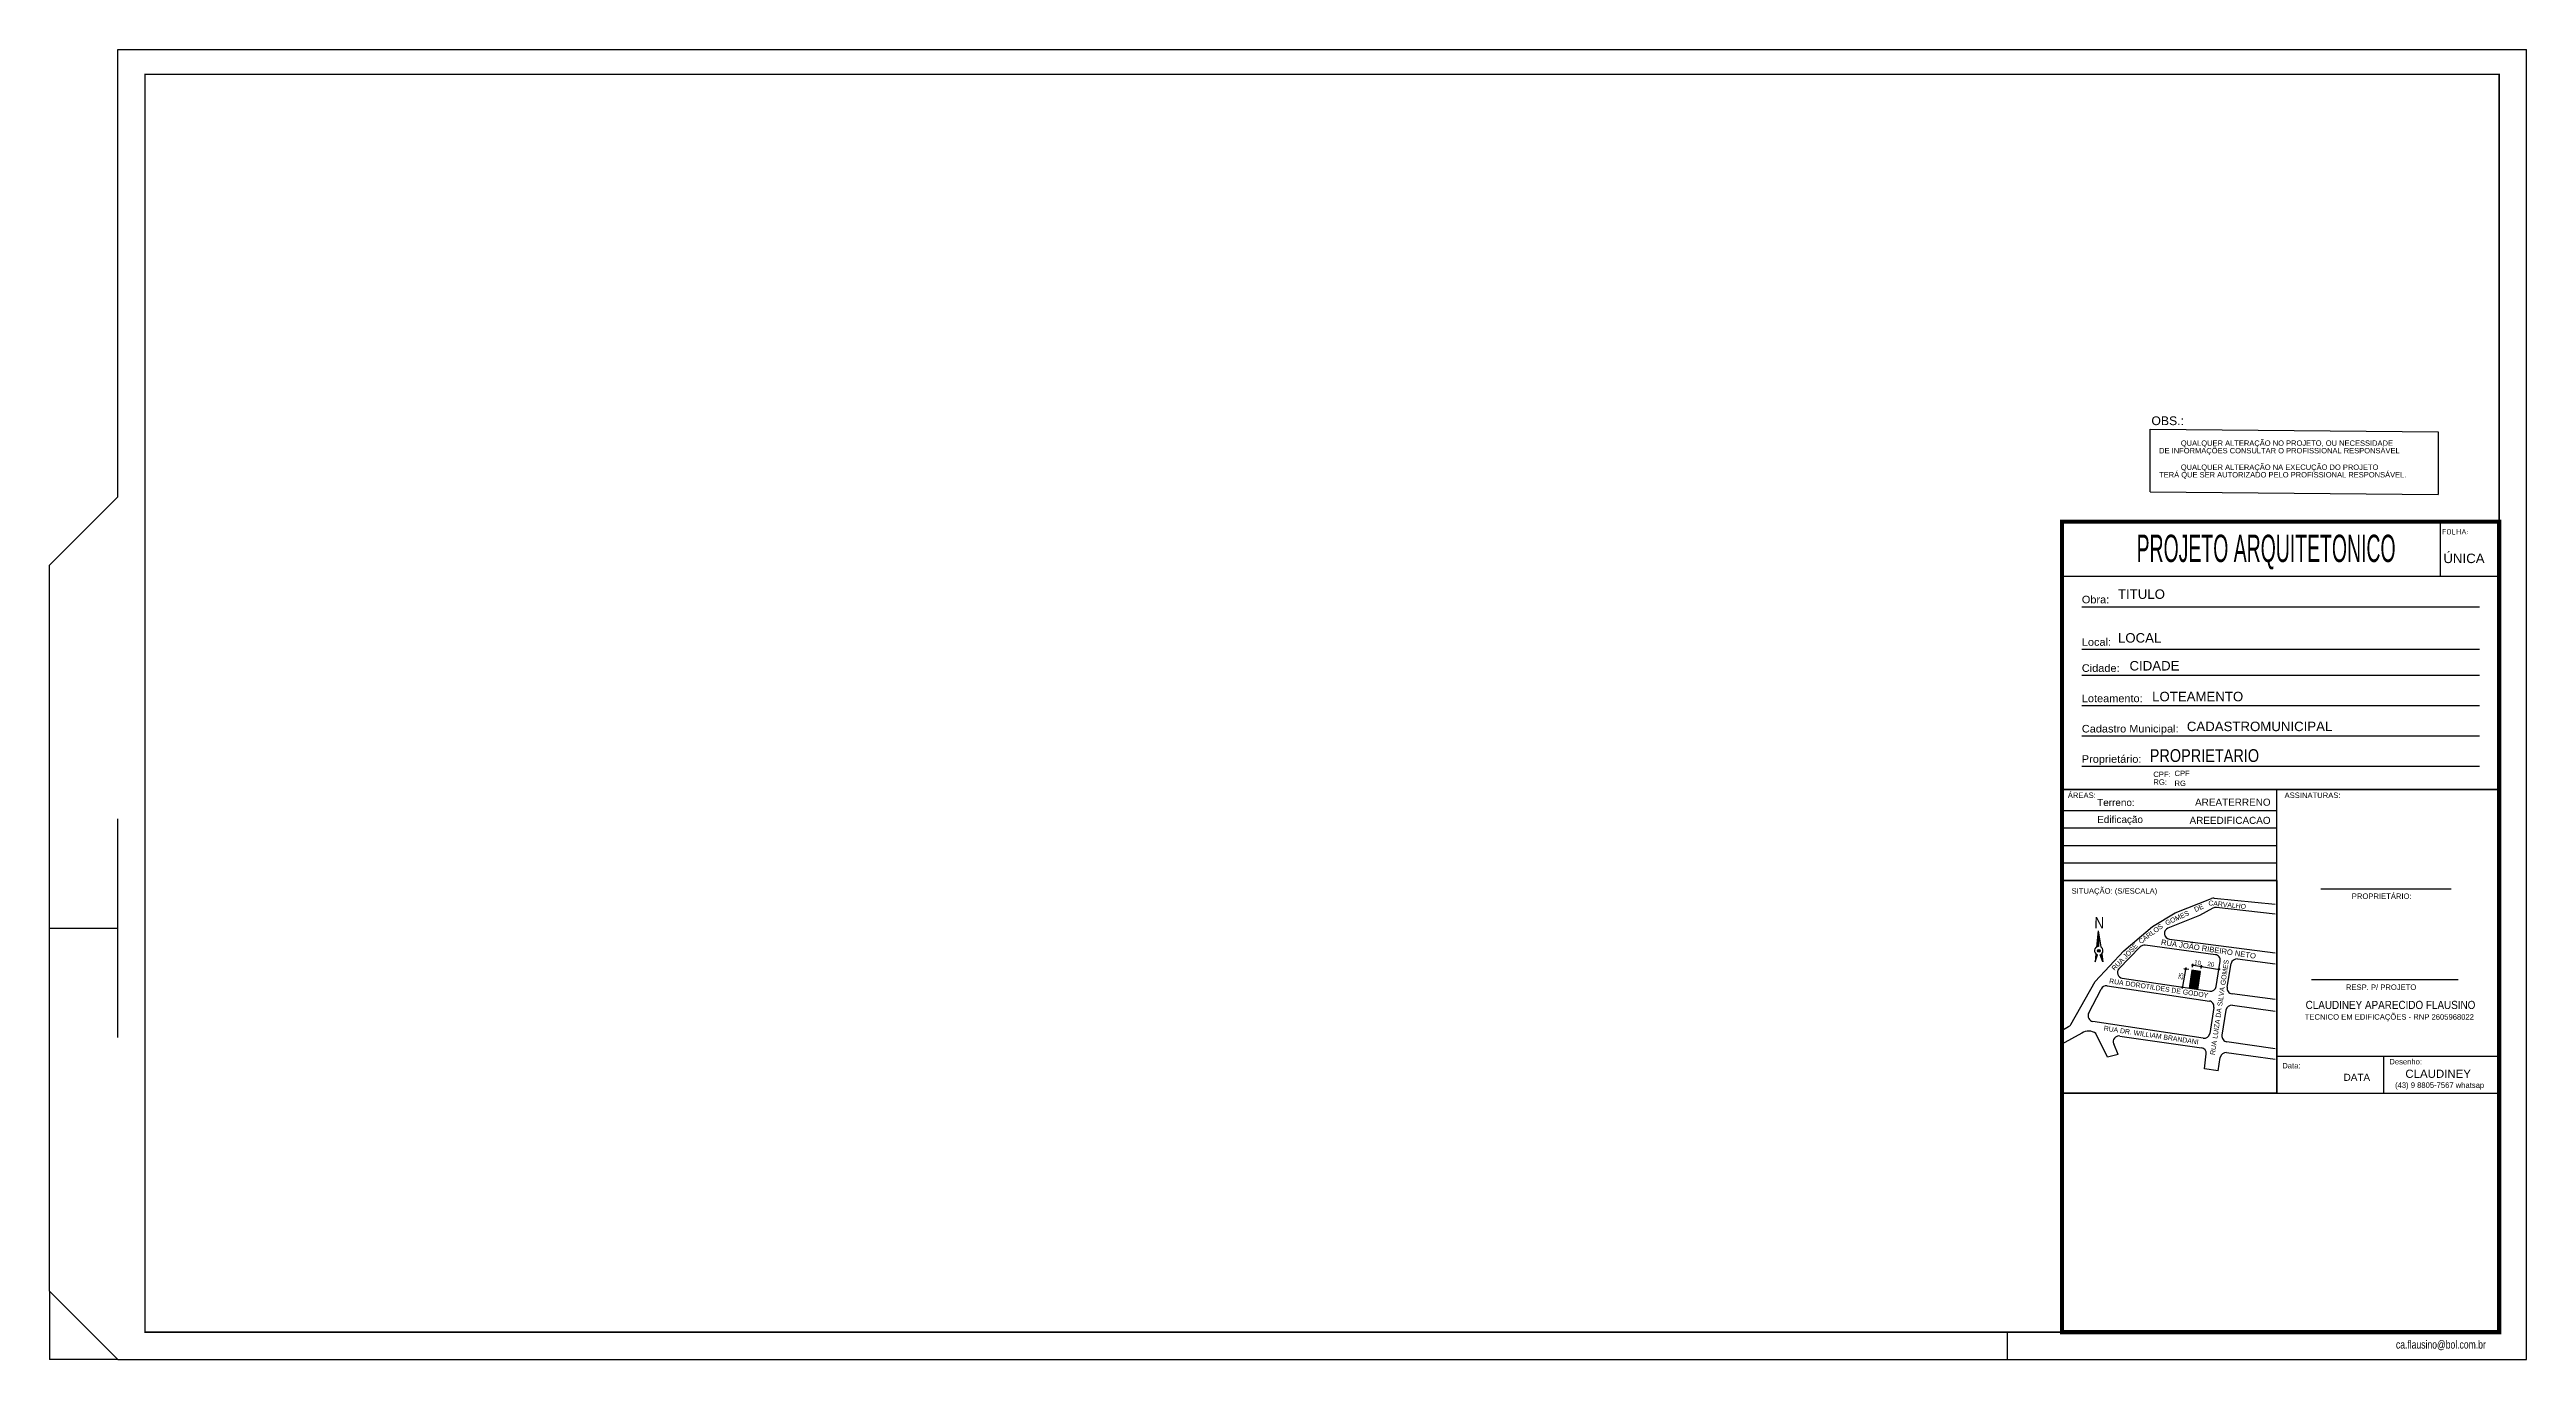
# Model space of a CAD drawing. Header units: millimetres. Extents: x 0 to 90.7, y 0 to 48.
import ezdxf
from ezdxf.enums import TextEntityAlignment as Align

# ---------------------------------------------------------------- set-up
doc = ezdxf.new("R2010")
doc.units = ezdxf.units.MM
for name, color, linetype in [('015', 6, 'Continuous'), ('021', 1, 'Continuous'), ('025', 2, 'Continuous'), ('05', 5, 'Continuous'), ('CARIMBO', 5, 'Continuous')]:
    doc.layers.add(name, color=color, linetype=linetype)
doc.styles.add('CARIMBO', font='arial.ttf')
doc.styles.add('CENTUR', font='arial.ttf')
doc.styles.add('COTAS', font='isocp3.shx', dxfattribs={"height": 0.15})
doc.styles.get("Standard").update_dxf_attribs({"font": 'arial.ttf'})

# ---------------------------------------------------------------- blocks, each defined once
blk = doc.blocks.new('NORTE')
at = {"layer": '021', "ltscale": 0.03}
for points in [[(0.025, 0, 1), (-0.025, 0, 1)], [(0.361, 0), (0.067, 0.037, -0.128086), (0.077, 0)], [(-0.056, -0.053, -0.104794), (-0.072, -0.026), (-0.198, -0.071)]]:
    blk.add_hatch(color=6, dxfattribs=at).paths.add_polyline_path(points)
for p, q in [((-0.056, 0.053), (-0.198, 0.071)), ((-0.198, 0.071), (-0.072, 0.026)), ((0.361, 0), (0.067, 0.037)), ((0.361, 0), (0.067, -0.037)), ((0.361, 0), (0.077, 0)), ((-0.198, -0.071), (-0.072, -0.026)), ((-0.056, -0.053), (-0.198, -0.071))]:
    blk.add_line(p, q, dxfattribs=at)
blk.add_circle((0, 0), 0.0246, dxfattribs=at)
for start, end in [(360, 160.2035), (199.7965, 330.8037)]:
    blk.add_arc((0, 0), 0.0769, start, end, dxfattribs=at)

msp = doc.modelspace()

# ---------------------------------------------------------------- linework, layer by layer
msp.add_line((87.53, 28.68), (87.53, 30.68))
at = {"const_width": 0.05}
for points in [[(73.68, 1), (3.5, 1), (3.5, 47.066), (89.68, 47.066), (89.68, 30.68)], [(73.68, 28.68), (89.68, 28.68)], [(73.68, 20.88), (89.68, 20.88)], [(81.53, 20.88), (81.53, 9.749)], [(81.53, 17.548), (73.68, 17.548)], [(81.53, 11.099), (89.68, 11.099)], [(85.452, 11.099), (85.452, 9.749)], [(73.68, 9.749), (89.68, 9.749)]]:
    msp.add_lwpolyline(points, dxfattribs=at)
at = {"const_width": 0.15}
msp.add_lwpolyline([(89.68, 1), (89.68, 30.68), (73.68, 30.68), (73.68, 1)], close=True, dxfattribs=at)
msp.add_lwpolyline([(73.694, 17.548), (81.544, 17.548), (81.544, 9.749), (73.694, 9.749)], close=True)
at = {"layer": '015'}
for p, q in [((74.404, 27.57), (88.955, 27.57)), ((74.404, 26.014), (88.955, 26.014)), ((74.404, 25.059), (88.955, 25.059)), ((74.404, 23.949), (88.955, 23.949)), ((74.404, 22.839), (88.955, 22.839)), ((74.404, 21.729), (88.955, 21.729)), ((73.68, 20.105), (81.53, 20.105)), ((73.68, 19.466), (81.53, 19.466)), ((73.68, 18.826), (81.53, 18.826)), ((73.68, 18.187), (81.53, 18.187))]:
    msp.add_line(p, q, dxfattribs=at)
at = {"layer": '021'}
for p, q in [((76.908, 34.073), (87.445, 33.979)), ((76.908, 31.773), (76.908, 34.073)), ((87.445, 33.979), (87.445, 31.679)), ((76.908, 31.773), (87.445, 31.679)), ((83.148, 17.243), (87.928, 17.243)), ((76.993, 15.862), (77.816, 16.353)), ((77.816, 16.353), (79.147, 16.883)), ((79.198, 16.531), (78.709, 16.264)), ((79.245, 16.897), (81.476, 16.681)), ((81.476, 16.312), (79.329, 16.557)), ((75.94, 14.963), (76.993, 15.862)), ((78.709, 16.264), (77.555, 15.796)), ((74.887, 13.846), (75.94, 14.963)), ((76.537, 15.107), (75.755, 14.31)), ((79.291, 14.825), (76.723, 15.177)), ((77.607, 15.395), (81.476, 14.899)), ((79.32, 13.661), (79.469, 14.585)), ((80.102, 14.669), (81.476, 14.492)), ((73.997, 12.27), (74.887, 13.846)), ((75.325, 13.682), (79.072, 13.127)), ((75.884, 13.967), (79.086, 13.488)), ((78.21, 14.359), (78.075, 13.586)), ((78.321, 14.279), (78.138, 14.306)), ((78.434, 14.262), (78.326, 13.597)), ((78.421, 14.453), (79.444, 14.286)), ((78.749, 14.215), (78.434, 14.262)), ((78.45, 14.365), (78.47, 14.488)), ((78.643, 13.552), (78.749, 14.215)), ((78.766, 14.317), (78.786, 14.441)), ((79.723, 13.632), (79.87, 14.497)), ((82.805, 13.911), (88.174, 13.911)), ((74.652, 12.677), (75.105, 13.566)), ((79.234, 12.892), (79.084, 11.935)), ((79.679, 12.797), (79.533, 11.872)), ((81.476, 13.19), (79.903, 13.39)), ((79.914, 12.971), (81.476, 12.756)), ((73.641, 12.031), (73.919, 12.192)), ((74.403, 11.947), (73.641, 11.532)), ((78.847, 11.763), (74.808, 12.38)), ((75.338, 11.076), (74.92, 11.939)), ((75.789, 11.847), (78.781, 11.417)), ((75.731, 11.174), (75.338, 11.076)), ((75.731, 11.174), (75.568, 11.559)), ((78.895, 10.642), (78.959, 11.192)), ((79.388, 10.572), (79.469, 11.065)), ((79.703, 11.238), (81.476, 10.999)), ((81.476, 11.377), (79.709, 11.633)), ((73.68, 10.846), (73.694, 10.843)), ((79.388, 10.572), (78.895, 10.642)), ((0, 2.5), (0, 0)), ((2.5, 0), (0, 0))]:
    msp.add_line(p, q, dxfattribs=at)
msp.add_lwpolyline([(89.68, 28.68), (73.68, 28.68), (73.68, 20.88), (89.68, 20.88)], close=True, dxfattribs=at)
for centre in [(78.084, 13.637), (78.199, 14.297), (78.463, 14.446), (78.778, 14.394), (79.422, 14.294)]:
    msp.add_circle(centre, 0.0234, dxfattribs=at)
for centre, radius, start, end in [((79.225, 16.689), 0.209, 84.47986, 111.69594), ((79.302, 16.35), 0.209, 82.61399, 119.81803), ((77.633, 15.603), 0.209, 112.04678, 262.69039), ((76.694, 14.97), 0.209, 82.17973, 139.11299), ((79.263, 14.618), 0.209, 350.84478, 82.17973), ((80.076, 14.462), 0.209, 82.66491, 170.39442), ((75.293, 13.476), 0.209, 81.39328, 154.382), ((75.912, 14.174), 0.209, 139.11299, 262.15686), ((79.114, 13.694), 0.209, 262.15686, 350.84478), ((79.929, 13.597), 0.209, 170.39442, 262.74536), ((79.044, 12.935), 0.194, 347.17827, 81.855), ((79.885, 12.764), 0.209, 82.16813, 171.00449), ((73.815, 12.372), 0.209, 300.03945, 330.52895), ((74.656, 11.577), 0.448, 53.91491, 124.302), ((74.84, 12.586), 0.209, 154.382, 261.3197), ((75.76, 11.64), 0.209, 81.8262, 203.04966), ((78.878, 11.97), 0.209, 261.3197, 350.29588), ((79.739, 11.839), 0.209, 171.00449, 261.7611), ((78.751, 11.211), 0.209, 354.80191, 81.8262), ((79.675, 11.031), 0.209, 82.31857, 170.85199)]:
    msp.add_arc(centre, radius, start, end, dxfattribs=at)
msp.add_solid([(78.643, 13.552), (78.326, 13.597), (78.749, 14.215), (78.434, 14.262)], dxfattribs=at)
at = {"layer": 'CARIMBO', "linetype": 'Continuous'}
for p, q in [((2.5, 47.976), (90.68, 47.976)), ((2.5, 31.59), (2.5, 47.976)), ((90.68, 0), (90.68, 47.976)), ((2.5, 31.59), (0, 29.09)), ((3.5, 1), (3.5, 30.68)), ((0, 2.5), (0, 29.09)), ((2.5, 11.795), (2.5, 19.795)), ((0, 15.795), (2.5, 15.795)), ((2.5, 0), (0, 2.5)), ((71.68, 0), (71.68, 1)), ((71.68, 0), (71.68, 1)), ((71.68, 0), (71.68, 1)), ((71.68, 0), (71.68, 1)), ((2.5, 0), (90.68, 0))]:
    msp.add_line(p, q, dxfattribs=at)

# ---------------------------------------------------------------- block references
at = {"layer": '05', "xscale": 2.037460185742053, "yscale": 2.037460185742053, "zscale": 2.037460185742053, "rotation": 91.32893864581314}
msp.add_blockref('NORTE', (75.02, 14.969), dxfattribs=at)

# ---------------------------------------------------------------- texts
for s, height, width, p in [('PROJETO ARQUITETONICO', 1, 0.509051, (76.407, 29.207)), ('CLAUDINEY APARECIDO FLAUSINO', 0.3, 0.863631, (82.595, 12.835)), ('ca.flausino@bol.com.br', 0.3, 0.75, (85.902, 0.398))]:
    msp.add_text(s, height=height, dxfattribs=dict(width=width)).set_placement(p)
at = {"style": 'CARIMBO', "width": 1.034722}
for s, p in [('Obra:', (74.402, 27.694)), ('Local:', (74.402, 26.138)), ('Cidade:', (74.402, 25.183)), ('Loteamento:', (74.402, 24.073)), ('Cadastro Municipal:', (74.402, 22.963)), ('Proprietário:', (74.402, 21.853))]:
    msp.add_text(s, height=0.2772, dxfattribs=at).set_placement(p)
for s, height, p in [('CPF:', 0.2, (77.019, 21.331)), ('RG:', 0.2, (77.019, 21.048)), ('ÁREAS:', 0.2, (73.888, 20.564)), ('ASSINATURAS:', 0.2, (81.824, 20.564)), ('SITUAÇÃO: (S/ESCALA)', 0.2, (74.026, 17.059)), ('PROPRIETÁRIO:', 0.2, (84.286, 16.867)), ('RESP. P/ PROJETO', 0.2, (84.07, 13.535)), ('TECNICO EM EDIFICAÇÕES - RNP 2605968022', 0.2, (82.562, 12.446)), ('Desenho:', 0.2, (85.66, 10.807)), ('Data:', 0.2, (81.741, 10.66)), ('(43) 9 8805-7567 whatsap', 0.2, (85.869, 9.947)), ('CLAUDINEY', 0.3, (86.247, 10.315))]:
    msp.add_text(s, height=height).set_placement(p)
for s, height, rotation, p in [('GOMES', 0.18, 25.03479, (77.504, 15.89)), ('DE', 0.18, 25.03479, (78.565, 16.384)), ('CARVALHO', 0.18, 353.96532, (79.028, 16.638)), ('CARLOS', 0.18, 36.91527, (76.563, 15.209)), ('RUA JOSE', 0.18, 46.23183, (75.602, 14.226)), ('RUA JOÃO RIBEIRO NETO', 0.2, 351.57164, (77.29, 15.19)), ('10', 0.162, 351.57164, (78.505, 14.471)), ('20', 0.162, 351.57164, (78.991, 14.416)), ('RUA LUIZA DA SILVA GOMES', 0.18, 81.57164, (79.272, 11.142)), ('RUA DOROTILDES DE GODOY', 0.18, 351.57164, (75.393, 13.78)), ('25', 0.162, 78.59155, (78.08, 13.893)), ('RUA DR. WILLIAM BRANDANI', 0.18, 351.57164, (75.195, 12.049))]:
    msp.add_text(s, height=height, rotation=rotation).set_placement(p)
for tag, p, s in [('CPF', (77.795, 21.366), 'cpf'), ('RG', (77.795, 21.002), 'RG')]:
    msp.add_attdef(tag, p, s, height=0.2)
at = {"layer": '021', "style": 'CENTUR'}
for s, height, p in [('OBS.: ', 0.3202, (76.949, 34.22)), ('QUALQUER ALTERAÇÃO NO PROJETO, OU NECESSIDADE', 0.19703, (78.025, 33.462)), ('DE INFORMAÇÕES CONSULTAR O PROFISSIONAL RESPONSÁVEL', 0.19703, (77.231, 33.186)), ('QUALQUER ALTERAÇÃO NA EXECUÇÃO DO PROJETO', 0.19703, (78.025, 32.58)), ('TERÁ QUE SER AUTORIZADO PELO PROFISSIONAL RESPONSÁVEL.', 0.19703, (77.231, 32.304))]:
    msp.add_text(s, height=height, dxfattribs=at).set_placement(p)
at = {"layer": '025', "linetype": 'Continuous'}
for s, height, style, p in [('FOLHA:', 0.2, 'COTAS', (87.588, 30.214)), ('ÚNICA', 0.3465, 'CARIMBO', (87.64, 29.167))]:
    msp.add_text(s, height=height, dxfattribs=dict(at, style=style)).set_placement(p)
at = {"layer": '025'}
for s, p in [('Terreno:', (74.964, 20.269)), ('Edificação', (74.964, 19.649))]:
    msp.add_text(s, height=0.26, dxfattribs=at).set_placement(p)
at = {"layer": '025', "linetype": 'Continuous', "style": 'CARIMBO'}
for tag, p, s in [('TITULO', (75.724, 27.857), 'EDIFICAÇÃO RESIDENCIAL EM ALVENARIA'), ('LOCAL', (75.724, 26.255), 'Digite'), ('CIDADE', (76.147, 25.233), 'SANTO ANTÔNIO DA PLATINA - PR'), ('LOTEAMENTO', (76.976, 24.107), 'Loteamento'), ('CADASTROMUNICIPAL', (78.247, 23.013), '...')]:
    msp.add_attdef(tag, p, s, height=0.3465, dxfattribs=at)
at = {"layer": '025', "linetype": 'Continuous', "style": 'CARIMBO', "width": 0.810952}
msp.add_attdef('PROPRIETARIO', (76.887, 21.884), 'Nome', height=0.4678, dxfattribs=at)
at = {"layer": '025'}
for tag, text, p in [('AREATERRENO', '0,00m²', (81.312, 20.28)), ('AREEDIFICACAO', '0,00m²', (81.312, 19.615)), ('DATA', '00/00/0000', (84.954, 10.205))]:
    msp.add_attdef(tag, text=text, height=0.26, dxfattribs=at).set_placement(p, align=Align.RIGHT)
at = {"layer": '05', "linetype": 'Continuous', "width": 0.85}
msp.add_text('N', height=0.416, rotation=359.64225, dxfattribs=at).set_placement((74.86, 15.79))

doc.saveas('drawing.dxf')
